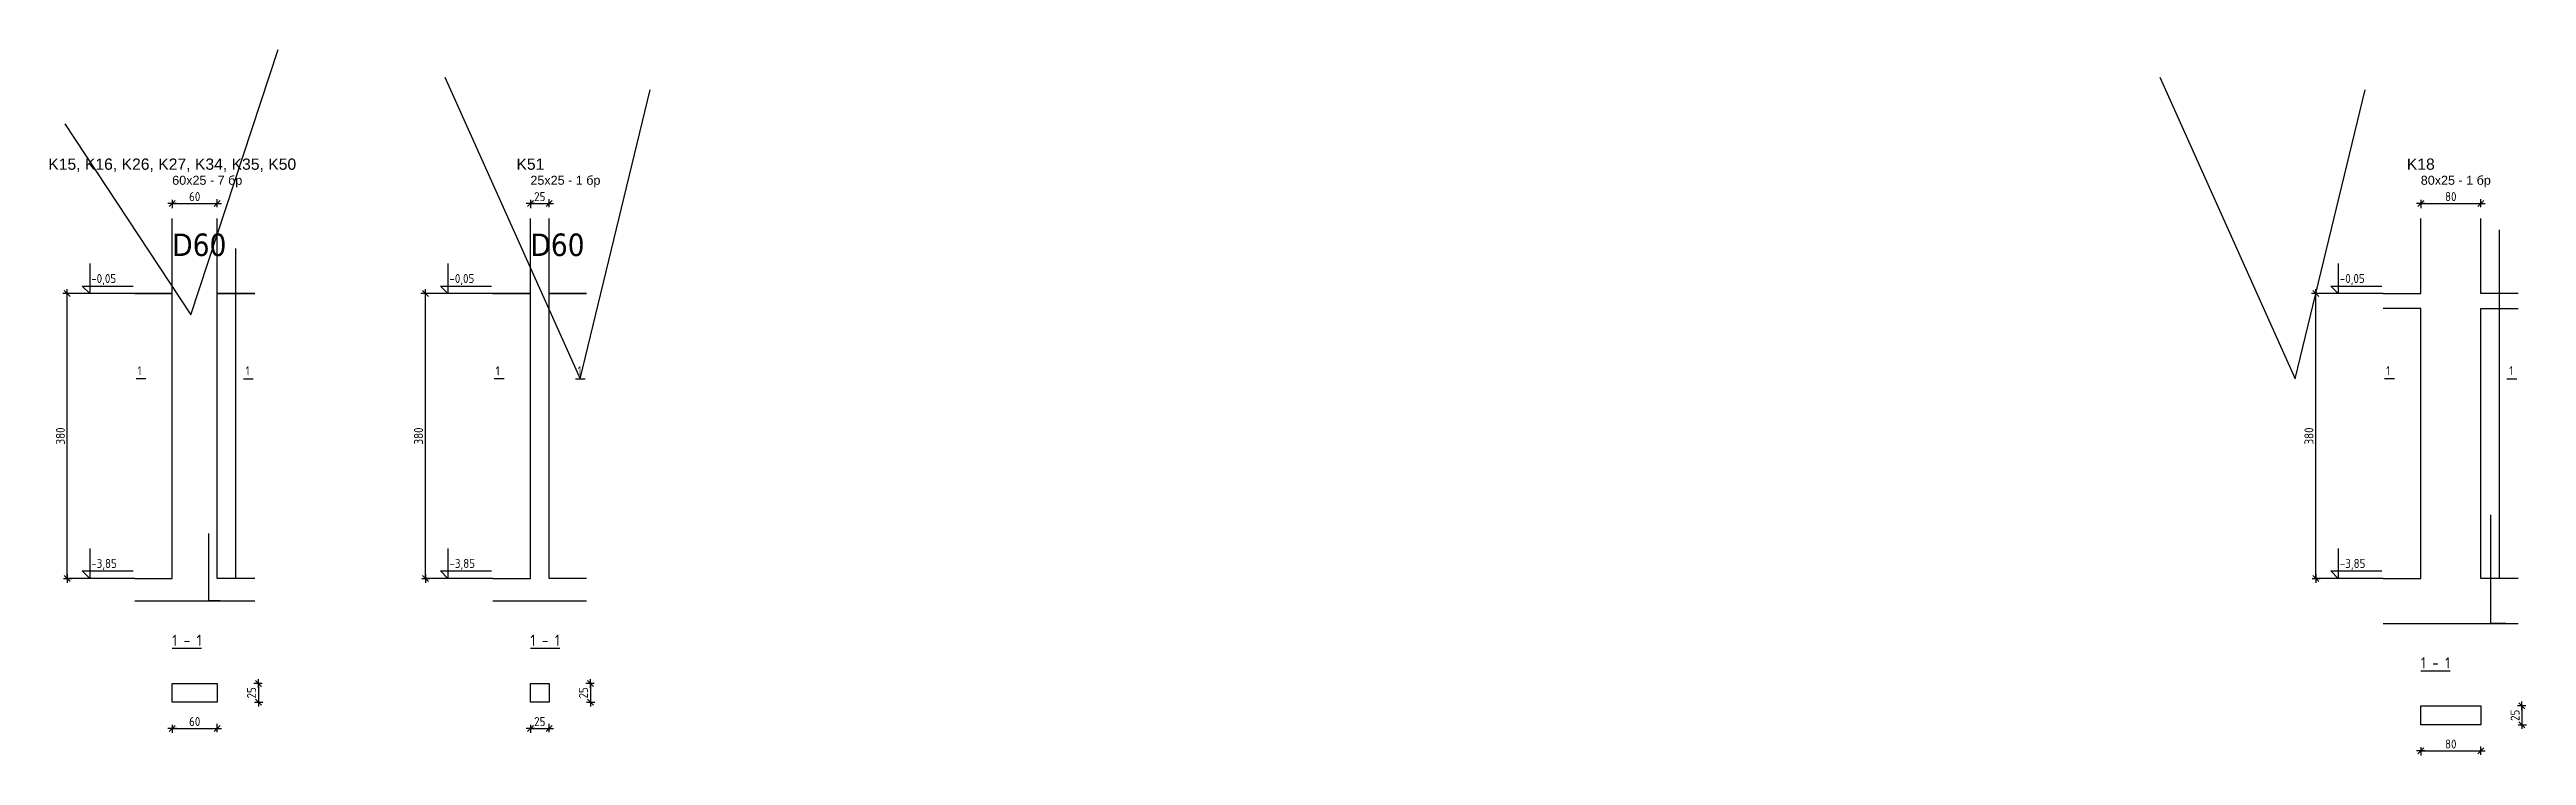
# Model space of a CAD drawing. Header units: millimetres. Extents: x 879 to 91735, y -13728 to 454.
# Drawn here: x 22064 to 25369, y -5889 to -4947 of the extents above; entities that cross this region are included whole.
import ezdxf
from ezdxf.enums import TextEntityAlignment as Align

# ---------------------------------------------------------------- set-up
doc = ezdxf.new("R2010")
doc.units = ezdxf.units.MM
doc.layers.add('1K_koti_razrezi', color=3, linetype='Continuous', lineweight=25)
doc.layers.add('1K_text-koloni', color=3, linetype='Continuous', lineweight=35)
for name, color, linetype in [('1K_SHA', 134, 'Continuous'), ('k_arm', 40, 'Continuous'), ('k_nadpisi', 8, 'Continuous'), ('KTX', 1, 'Continuous'), ('KTXTXT', 4, 'Continuous')]:
    doc.layers.add(name, color=color, linetype=linetype)
doc.styles.add('DIM', font='romans.shx', dxfattribs={"width": 0.85})
doc.styles.get("Standard").update_dxf_attribs({"font": 'TAHOMA.TTF'})
doc.styles.add('Z1', font='ARIAL.TTF')
doc.dimstyles.new('RAZR1', dxfattribs={"dimtxt": 12, "dimasz": 1, "dimexe": 0.3, "dimexo": 0, "dimgap": 0, "dimtad": 0, "dimrnd": 0.1, "dimzin": 14, "dimdsep": 46, "dimtxsty": 'DIM', "dimblk": 'DIM2', "dimcen": 0.09, "dimse1": 1, "dimse2": 1, "dimclrd": 256, "dimclre": 256, "dimclrt": 41, "dimadec": 8, "dimazin": 0, "dimtfac": 2.307692, "dimtix": 1, "dimtmove": 2, "dimatfit": 3, "dimldrblk": 'DIM2', "dimfxl": 0, "dimtvp": 0.769231, "dimtolj": 1, "dimtzin": 14, "dimarcsym": 0})

msp = doc.modelspace()

# ---------------------------------------------------------------- texts
at = {"layer": '1K_text-koloni', "style": 'Z1'}
for s, p in [('K15, K16, K26, K27, K34, K35, K50', (22227.915, -5092.606)), ('K51', (22705.776, -5092.606)), ('K18', (25227.915, -5092.606))]:
    msp.add_text(s, height=15, dxfattribs=at).set_placement(p, align=Align.TOP_CENTER)
for s, p in [('60x25 - 7 бр', (22227.915, -5127.606)), ('25x25 - 1 бр', (22705.776, -5127.606)), ('80x25 - 1 бр', (25227.915, -5127.606))]:
    msp.add_text(s, height=12, dxfattribs=at).set_placement(p)
at = {"layer": '1K_text-koloni'}
for p in [(22227.915, -5222.606), (22705.776, -5222.606)]:
    msp.add_text('D60', height=30, dxfattribs=at).set_placement(p)
at = {"layer": 'KTXTXT', "style": 'DIM', "width": 0.85}
for s, height, p in [('-0,05', 12, (22119.915, -5258.606)), ('-0,05', 12, (22597.776, -5258.606)), ('-0,05', 12, (25119.915, -5258.606)), ('1', 12, (22181.715, -5381.606)), ('1', 12, (22325.858, -5381.606)), ('1', 12, (22659.576, -5381.606)), ('1', 12, (22768.719, -5381.606)), ('1', 12, (25181.715, -5381.606)), ('1', 12, (25345.858, -5381.606)), ('-3,85', 12, (22119.915, -5638.606)), ('-3,85', 12, (22597.776, -5638.606)), ('-3,85', 12, (25119.915, -5638.606)), ('%%U1 - 1', 15, (22227.915, -5742.606)), ('%%U1 - 1', 15, (22705.776, -5742.606)), ('%%U1 - 1', 15, (25227.915, -5772.606))]:
    msp.add_text(s, height=height, dxfattribs=at).set_placement(p)

# ---------------------------------------------------------------- blocks, each defined once
blk = doc.blocks.new('DIM2')
for p, q in [((-5.7, 0), (5.7, 0)), ((4, 4), (-4, -4)), ((0, -5), (0, 6))]:
    blk.add_line(p, q)
blk = doc.blocks.new('*D427')
at = {"layer": '1K_koti_razrezi', "lineweight": -2}
blk.add_line((22228.9, -5852.6), (22286.9, -5852.6), dxfattribs=at)
at = {"layer": 'Defpoints', "color": 0}
for p in [(22227.9, -5817.6), (22287.9, -5817.6), (22287.9, -5852.6)]:
    blk.add_point(p, dxfattribs=at)
at = {"layer": '1K_koti_razrezi', "lineweight": -2, "rotation": 180}
blk.add_blockref('DIM2', (22227.9, -5852.6), dxfattribs=at)
at = {"layer": '1K_koti_razrezi', "lineweight": -2}
blk.add_blockref('DIM2', (22287.9, -5852.6), dxfattribs=at)
at = {"layer": '1K_koti_razrezi', "color": 41, "insert": (22257.9, -5843.4), "char_height": 12, "attachment_point": 5, "style": 'DIM'}
blk.add_mtext('\\A1;60', dxfattribs=at)
blk = doc.blocks.new('*D428')
at = {"layer": '1K_koti_razrezi', "lineweight": -2}
blk.add_line((22342.9, -5793.6), (22342.9, -5816.6), dxfattribs=at)
at = {"layer": 'Defpoints', "color": 0}
for p in [(22287.9, -5792.6), (22287.9, -5817.6), (22342.9, -5817.6)]:
    blk.add_point(p, dxfattribs=at)
at = {"layer": '1K_koti_razrezi', "lineweight": -2}
for p, rotation in [((22342.9, -5792.6), 90), ((22342.9, -5817.6), 270)]:
    blk.add_blockref('DIM2', p, dxfattribs=dict(at, rotation=rotation))
at = {"layer": '1K_koti_razrezi', "color": 41, "insert": (22333.7, -5805.1), "char_height": 12, "attachment_point": 5, "rotation": 90, "style": 'DIM'}
blk.add_mtext('\\A1;25', dxfattribs=at)
blk = doc.blocks.new('*D429')
at = {"layer": '1K_koti_razrezi', "lineweight": -2}
blk.add_line((22228.9, -5152.6), (22286.9, -5152.6), dxfattribs=at)
at = {"layer": 'Defpoints', "color": 0}
for p in [(22287.9, -5152.6), (22227.9, -5272.6), (22287.9, -5272.6)]:
    blk.add_point(p, dxfattribs=at)
at = {"layer": '1K_koti_razrezi', "lineweight": -2, "rotation": 180}
blk.add_blockref('DIM2', (22227.9, -5152.6), dxfattribs=at)
at = {"layer": '1K_koti_razrezi', "lineweight": -2}
blk.add_blockref('DIM2', (22287.9, -5152.6), dxfattribs=at)
at = {"layer": '1K_koti_razrezi', "color": 41, "insert": (22257.9, -5143.4), "char_height": 12, "attachment_point": 5, "style": 'DIM'}
blk.add_mtext('\\A1;60', dxfattribs=at)
blk = doc.blocks.new('*D430')
at = {"layer": '1K_koti_razrezi', "lineweight": -2}
blk.add_line((22087.9, -5651.6), (22087.9, -5273.6), dxfattribs=at)
at = {"layer": 'Defpoints', "color": 0}
for p in [(22087.9, -5272.6), (22177.9, -5272.6), (22177.9, -5652.6)]:
    blk.add_point(p, dxfattribs=at)
at = {"layer": '1K_koti_razrezi', "lineweight": -2}
for p, rotation in [((22087.9, -5272.6), 90), ((22087.9, -5652.6), 270)]:
    blk.add_blockref('DIM2', p, dxfattribs=dict(at, rotation=rotation))
at = {"layer": '1K_koti_razrezi', "color": 41, "insert": (22078.7, -5462.6), "char_height": 12, "attachment_point": 5, "rotation": 90, "style": 'DIM'}
blk.add_mtext('\\A1;380', dxfattribs=at)
blk = doc.blocks.new('*D431')
at = {"layer": '1K_koti_razrezi', "lineweight": -2}
blk.add_line((25228.9, -5882.6), (25306.9, -5882.6), dxfattribs=at)
at = {"layer": 'Defpoints', "color": 0}
for p in [(25227.9, -5847.6), (25307.9, -5847.6), (25307.9, -5882.6)]:
    blk.add_point(p, dxfattribs=at)
at = {"layer": '1K_koti_razrezi', "lineweight": -2, "rotation": 180}
blk.add_blockref('DIM2', (25227.9, -5882.6), dxfattribs=at)
at = {"layer": '1K_koti_razrezi', "lineweight": -2}
blk.add_blockref('DIM2', (25307.9, -5882.6), dxfattribs=at)
at = {"layer": '1K_koti_razrezi', "color": 41, "insert": (25267.9, -5873.4), "char_height": 12, "attachment_point": 5, "style": 'DIM'}
blk.add_mtext('\\A1;80', dxfattribs=at)
blk = doc.blocks.new('*D432')
at = {"layer": '1K_koti_razrezi', "lineweight": -2}
blk.add_line((25362.9, -5823.6), (25362.9, -5846.6), dxfattribs=at)
at = {"layer": 'Defpoints', "color": 0}
for p in [(25307.9, -5822.6), (25307.9, -5847.6), (25362.9, -5847.6)]:
    blk.add_point(p, dxfattribs=at)
at = {"layer": '1K_koti_razrezi', "lineweight": -2}
for p, rotation in [((25362.9, -5822.6), 90), ((25362.9, -5847.6), 270)]:
    blk.add_blockref('DIM2', p, dxfattribs=dict(at, rotation=rotation))
at = {"layer": '1K_koti_razrezi', "color": 41, "insert": (25353.7, -5835.1), "char_height": 12, "attachment_point": 5, "rotation": 90, "style": 'DIM'}
blk.add_mtext('\\A1;25', dxfattribs=at)
blk = doc.blocks.new('*D433')
at = {"layer": '1K_koti_razrezi', "lineweight": -2}
blk.add_line((25228.9, -5152.6), (25306.9, -5152.6), dxfattribs=at)
at = {"layer": 'Defpoints', "color": 0}
for p in [(25307.9, -5152.6), (25227.9, -5272.6), (25307.9, -5272.6)]:
    blk.add_point(p, dxfattribs=at)
at = {"layer": '1K_koti_razrezi', "lineweight": -2, "rotation": 180}
blk.add_blockref('DIM2', (25227.9, -5152.6), dxfattribs=at)
at = {"layer": '1K_koti_razrezi', "lineweight": -2}
blk.add_blockref('DIM2', (25307.9, -5152.6), dxfattribs=at)
at = {"layer": '1K_koti_razrezi', "color": 41, "insert": (25267.9, -5143.4), "char_height": 12, "attachment_point": 5, "style": 'DIM'}
blk.add_mtext('\\A1;80', dxfattribs=at)
blk = doc.blocks.new('*D434')
at = {"layer": '1K_koti_razrezi', "lineweight": -2}
blk.add_line((25087.9, -5651.6), (25087.9, -5273.6), dxfattribs=at)
at = {"layer": 'Defpoints', "color": 0}
for p in [(25087.9, -5272.6), (25177.9, -5272.6), (25177.9, -5652.6)]:
    blk.add_point(p, dxfattribs=at)
at = {"layer": '1K_koti_razrezi', "lineweight": -2}
for p, rotation in [((25087.9, -5272.6), 90), ((25087.9, -5652.6), 270)]:
    blk.add_blockref('DIM2', p, dxfattribs=dict(at, rotation=rotation))
at = {"layer": '1K_koti_razrezi', "color": 41, "insert": (25078.7, -5462.6), "char_height": 12, "attachment_point": 5, "rotation": 90, "style": 'DIM'}
blk.add_mtext('\\A1;380', dxfattribs=at)
blk = doc.blocks.new('*D443')
at = {"layer": '1K_koti_razrezi', "lineweight": -2}
blk.add_line((22706.8, -5852.6), (22729.8, -5852.6), dxfattribs=at)
at = {"layer": 'Defpoints', "color": 0}
for p in [(22705.8, -5817.6), (22730.8, -5817.6), (22730.8, -5852.6)]:
    blk.add_point(p, dxfattribs=at)
at = {"layer": '1K_koti_razrezi', "lineweight": -2, "rotation": 180}
blk.add_blockref('DIM2', (22705.8, -5852.6), dxfattribs=at)
at = {"layer": '1K_koti_razrezi', "lineweight": -2}
blk.add_blockref('DIM2', (22730.8, -5852.6), dxfattribs=at)
at = {"layer": '1K_koti_razrezi', "color": 41, "insert": (22718.3, -5843.4), "char_height": 12, "attachment_point": 5, "style": 'DIM'}
blk.add_mtext('\\A1;25', dxfattribs=at)
blk = doc.blocks.new('*D444')
at = {"layer": '1K_koti_razrezi', "lineweight": -2}
blk.add_line((22785.8, -5793.6), (22785.8, -5816.6), dxfattribs=at)
at = {"layer": 'Defpoints', "color": 0}
for p in [(22730.8, -5792.6), (22730.8, -5817.6), (22785.8, -5817.6)]:
    blk.add_point(p, dxfattribs=at)
at = {"layer": '1K_koti_razrezi', "lineweight": -2}
for p, rotation in [((22785.8, -5792.6), 90), ((22785.8, -5817.6), 270)]:
    blk.add_blockref('DIM2', p, dxfattribs=dict(at, rotation=rotation))
at = {"layer": '1K_koti_razrezi', "color": 41, "insert": (22776.5, -5805.1), "char_height": 12, "attachment_point": 5, "rotation": 90, "style": 'DIM'}
blk.add_mtext('\\A1;25', dxfattribs=at)
blk = doc.blocks.new('*D445')
at = {"layer": '1K_koti_razrezi', "lineweight": -2}
blk.add_line((22706.8, -5152.6), (22729.8, -5152.6), dxfattribs=at)
at = {"layer": 'Defpoints', "color": 0}
for p in [(22730.8, -5152.6), (22705.8, -5272.6), (22730.8, -5272.6)]:
    blk.add_point(p, dxfattribs=at)
at = {"layer": '1K_koti_razrezi', "lineweight": -2, "rotation": 180}
blk.add_blockref('DIM2', (22705.8, -5152.6), dxfattribs=at)
at = {"layer": '1K_koti_razrezi', "lineweight": -2}
blk.add_blockref('DIM2', (22730.8, -5152.6), dxfattribs=at)
at = {"layer": '1K_koti_razrezi', "color": 41, "insert": (22718.3, -5143.4), "char_height": 12, "attachment_point": 5, "style": 'DIM'}
blk.add_mtext('\\A1;25', dxfattribs=at)
blk = doc.blocks.new('*D446')
at = {"layer": '1K_koti_razrezi', "lineweight": -2}
blk.add_line((22565.8, -5651.6), (22565.8, -5273.6), dxfattribs=at)
at = {"layer": 'Defpoints', "color": 0}
for p in [(22565.8, -5272.6), (22655.8, -5272.6), (22655.8, -5652.6)]:
    blk.add_point(p, dxfattribs=at)
at = {"layer": '1K_koti_razrezi', "lineweight": -2}
for p, rotation in [((22565.8, -5272.6), 90), ((22565.8, -5652.6), 270)]:
    blk.add_blockref('DIM2', p, dxfattribs=dict(at, rotation=rotation))
at = {"layer": '1K_koti_razrezi', "color": 41, "insert": (22556.5, -5462.6), "char_height": 12, "attachment_point": 5, "rotation": 90, "style": 'DIM'}
blk.add_mtext('\\A1;380', dxfattribs=at)

# ---------------------------------------------------------------- dimensions: what is measured, and where the dimension line sits
at = {"layer": '1K_koti_razrezi'}
for base, p1, p2, picture, middle in [((22287.915, -5152.606), (22227.915, -5272.606), (22287.915, -5272.606), '*D429', (22257.915, -5143.375)), ((22730.776, -5152.606), (22705.776, -5272.606), (22730.776, -5272.606), '*D445', (22718.276, -5143.375)), ((25307.915, -5152.606), (25227.915, -5272.606), (25307.915, -5272.606), '*D433', (25267.915, -5143.375)), ((22287.915, -5852.606), (22227.915, -5817.606), (22287.915, -5817.606), '*D427', (22257.915, -5843.375)), ((22730.776, -5852.606), (22705.776, -5817.606), (22730.776, -5817.606), '*D443', (22718.276, -5843.375)), ((25307.915, -5882.606), (25227.915, -5847.606), (25307.915, -5847.606), '*D431', (25267.915, -5873.375))]:
    dim = msp.add_linear_dim(base=base, p1=p1, p2=p2, dimstyle='RAZR1', dxfattribs=at)
    dim.commit()
    dim.dimension.update_dxf_attribs({"geometry": picture, "text_midpoint": middle})
for base, p1, p2, picture, middle in [((22087.915, -5272.606), (22177.915, -5652.606), (22177.915, -5272.606), '*D430', (22078.684, -5462.606)), ((22565.776, -5272.606), (22655.776, -5652.606), (22655.776, -5272.606), '*D446', (22556.546, -5462.606)), ((25087.915, -5272.606), (25177.915, -5652.606), (25177.915, -5272.606), '*D434', (25078.684, -5462.606)), ((22342.915, -5817.606), (22287.915, -5792.606), (22287.915, -5817.606), '*D428', (22333.684, -5805.106)), ((22785.776, -5817.606), (22730.776, -5792.606), (22730.776, -5817.606), '*D444', (22776.546, -5805.106)), ((25362.915, -5847.606), (25307.915, -5822.606), (25307.915, -5847.606), '*D432', (25353.684, -5835.106))]:
    dim = msp.add_linear_dim(base=base, p1=p1, p2=p2, angle=90, dimstyle='RAZR1', dxfattribs=at)
    dim.commit()
    dim.dimension.update_dxf_attribs({"geometry": picture, "text_midpoint": middle})

# ---------------------------------------------------------------- linework, layer by layer
at = {"layer": '1K_koti_razrezi'}
for p, q in [((22177.915, -5272.606), (22087.915, -5272.606)), ((22655.776, -5272.606), (22565.776, -5272.606)), ((25177.915, -5272.606), (25087.915, -5272.606)), ((22177.915, -5652.606), (22087.915, -5652.606)), ((22655.776, -5652.606), (22565.776, -5652.606)), ((25177.915, -5652.606), (25087.915, -5652.606))]:
    msp.add_line(p, q, dxfattribs=at)
at = {"layer": '1K_SHA'}
for p, q in [((22177.915, -5682.606), (22337.915, -5682.606)), ((22655.776, -5682.606), (22780.776, -5682.606)), ((25177.915, -5712.606), (25357.915, -5712.606))]:
    msp.add_line(p, q, dxfattribs=at)
for points in [[(22177.915, -5272.606), (22227.915, -5272.606), (22227.915, -5172.606)], [(22337.915, -5272.606), (22287.915, -5272.606), (22287.915, -5172.606)], [(22655.776, -5272.606), (22705.776, -5272.606), (22705.776, -5172.606)], [(22780.776, -5272.606), (22730.776, -5272.606), (22730.776, -5172.606)], [(25177.915, -5272.606), (25227.915, -5272.606), (25227.915, -5172.606)], [(25357.915, -5272.606), (25307.915, -5272.606), (25307.915, -5172.606)], [(22177.915, -5652.606), (22227.915, -5652.606), (22227.915, -5272.606), (22177.915, -5272.606)], [(22337.915, -5652.606), (22287.915, -5652.606), (22287.915, -5272.606), (22337.915, -5272.606)], [(22655.776, -5652.606), (22705.776, -5652.606), (22705.776, -5272.606), (22655.776, -5272.606)], [(22780.776, -5652.606), (22730.776, -5652.606), (22730.776, -5272.606), (22780.776, -5272.606)], [(25177.915, -5652.606), (25227.915, -5652.606), (25227.915, -5292.606), (25177.915, -5292.606)], [(25357.915, -5652.606), (25307.915, -5652.606), (25307.915, -5292.606), (25357.915, -5292.606)], [(22227.915, -5792.606), (22287.915, -5792.606), (22287.915, -5817.606), (22227.915, -5817.606), (22227.915, -5792.606)], [(22705.776, -5792.606), (22730.776, -5792.606), (22730.776, -5817.606), (22705.776, -5817.606), (22705.776, -5792.606)], [(25227.915, -5822.606), (25307.915, -5822.606), (25307.915, -5847.606), (25227.915, -5847.606), (25227.915, -5822.606)]]:
    msp.add_lwpolyline(points, dxfattribs=at)
at = {"layer": 'k_arm'}
for points in [[(25332.915, -5652.606), (25332.915, -5272.606), (25332.915, -5187.606)], [(22312.915, -5652.606), (22312.915, -5212.606)], [(25341.277, -5712.606), (25321.277, -5712.606), (25321.277, -5652.606), (25321.277, -5567.606)]]:
    msp.add_lwpolyline(points, dxfattribs=at)
at = {"layer": 'k_nadpisi'}
for points in [[(22084.704, -5046.466), (22252.936, -5300.831), (22369.405, -4947.307)], [(22591.558, -4983.953), (22772.376, -5386.606), (22865.474, -5001.198)], [(24879.606, -4983.953), (25060.424, -5386.606), (25153.522, -5001.198)], [(22291.678, -5682.606), (22276.678, -5682.606), (22276.678, -5652.606), (22276.678, -5592.606)]]:
    msp.add_lwpolyline(points, dxfattribs=at)
at = {"layer": 'KTX'}
for p, q in [((22192.915, -5386.606), (22179.715, -5386.606)), ((22322.915, -5386.606), (22336.115, -5386.606)), ((22670.776, -5386.606), (22657.576, -5386.606)), ((22765.776, -5386.606), (22778.976, -5386.606)), ((25192.915, -5386.606), (25179.715, -5386.606)), ((25342.915, -5386.606), (25356.115, -5386.606))]:
    msp.add_line(p, q, dxfattribs=at)
for points in [[(22117.915, -5232.606), (22117.915, -5272.606), (22107.915, -5262.606), (22175.915, -5262.606)], [(22595.776, -5232.606), (22595.776, -5272.606), (22585.776, -5262.606), (22653.776, -5262.606)], [(25117.915, -5232.606), (25117.915, -5272.606), (25107.915, -5262.606), (25175.915, -5262.606)], [(22117.915, -5612.606), (22117.915, -5652.606), (22107.915, -5642.606), (22175.915, -5642.606)], [(22595.776, -5612.606), (22595.776, -5652.606), (22585.776, -5642.606), (22653.776, -5642.606)], [(25117.915, -5612.606), (25117.915, -5652.606), (25107.915, -5642.606), (25175.915, -5642.606)]]:
    msp.add_lwpolyline(points, dxfattribs=at)

msp.set_redraw_order([(e.dxf.handle, doc.entitydb.next_handle()) for e in msp.query("TEXT MTEXT ATTDEF DIMENSION ARC_DIMENSION")])  # texts and dimensions are drawn at this point

doc.saveas('drawing.dxf')
